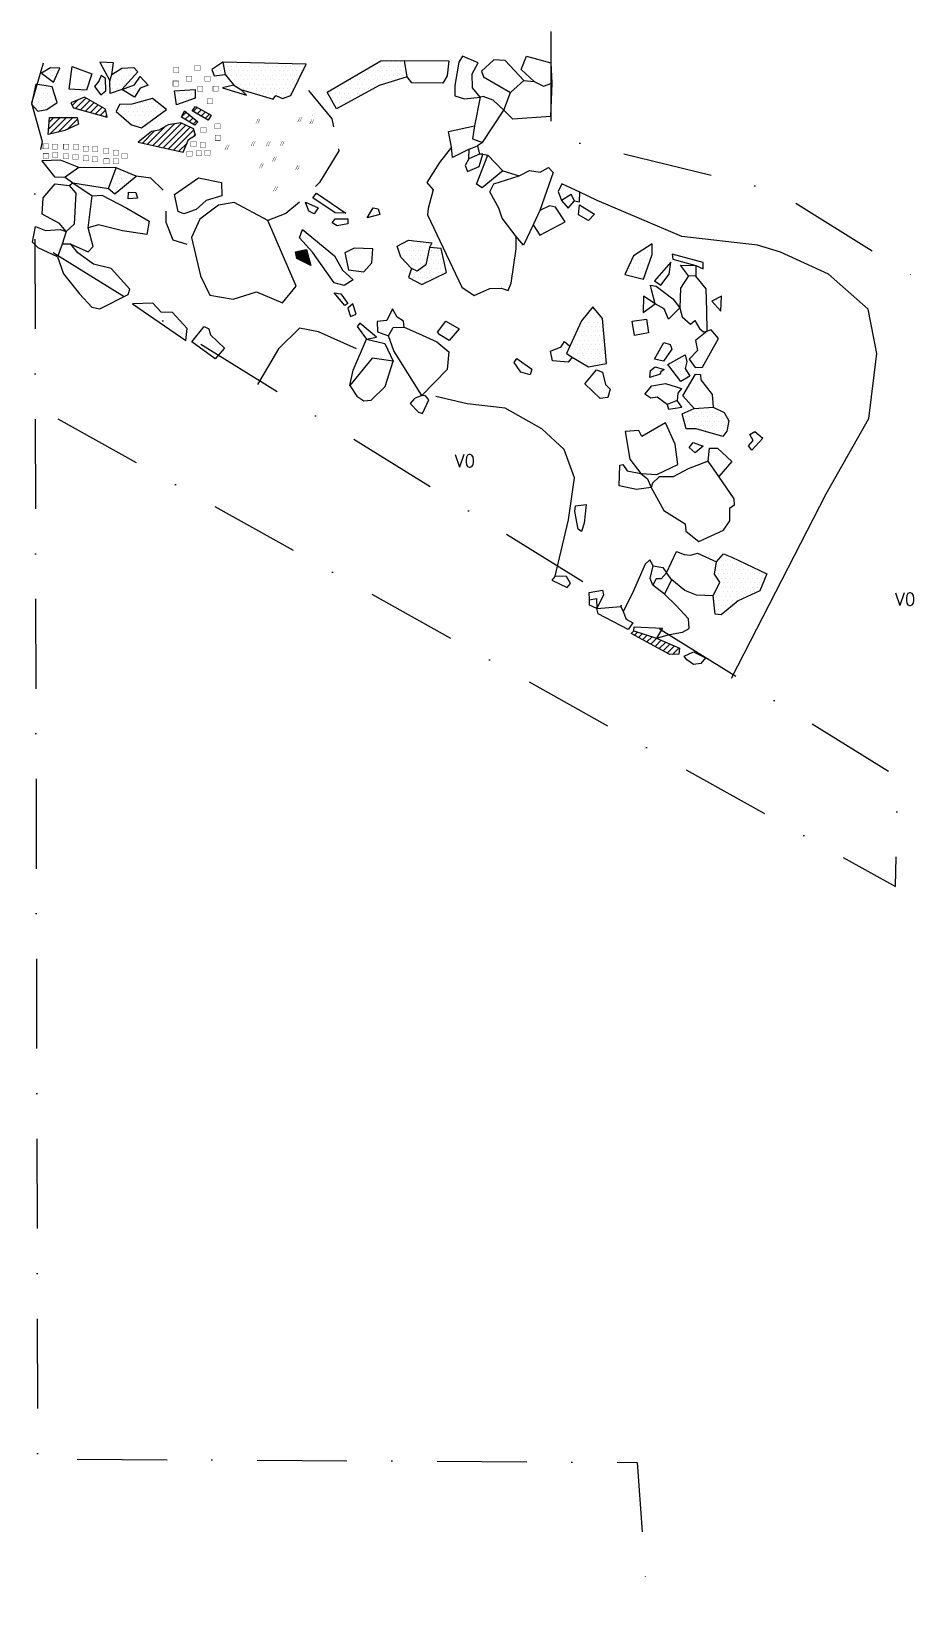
# Model space of a CAD drawing. Extents: x 392 to 640, y -2330 to -1892.
import ezdxf

# ---------------------------------------------------------------- set-up
doc = ezdxf.new("R2010")
doc.units = 0
doc.header["$LTSCALE"] = 25
doc.header["$MEASUREMENT"] = 0
doc.linetypes.add('GESTRICHELT', pattern=[0.75, 0.5, -0.25])
doc.linetypes.add('STRICHPUNKTX2', pattern=[2, 1, -0.5, 0, -0.5])
doc.layers.get('0').update_dxf_attribs({"linetype": 'CONTINUOUS'})
for name, color, linetype in [('BEFUND', 1, 'CONTINUOUS'), ('BEFUND_UNSICHER', 1, 'GESTRICHELT'), ('BEFUNDSCHRAFF', 1, 'CONTINUOUS'), ('FEUER', 1, 'CONTINUOUS'), ('GRABUNGSGRENZE', 3, 'STRICHPUNKTX2'), ('KNOCHEN', 2, 'CONTINUOUS'), ('KNOCHENSCHRAFF', 2, 'CONTINUOUS'), ('STEINE', 4, 'CONTINUOUS'), ('STEINESCHRAFF', 4, 'CONTINUOUS')]:
    doc.layers.add(name, color=color, linetype=linetype)
doc.styles.get("Standard").update_dxf_attribs({"font": 'txt.shx'})

msp = doc.modelspace()

# ---------------------------------------------------------------- texts
at = {"layer": 'BEFUNDSCHRAFF'}
for p in [(510.17, -2012.83), (632.78, -2051.35)]:
    msp.add_text('V0', height=3.5, dxfattribs=at).set_placement(p)

# ---------------------------------------------------------------- blocks, each defined once
blk = doc.blocks.new('HK')
at = {"layer": 'FEUER', "const_width": 0.1}
for points in [[(-0.66, -1.37), (0, 0)], [(0.52, -0.03), (-0.1, -1.37)]]:
    blk.add_lwpolyline(points, dxfattribs=at)
blk = doc.blocks.new('RL')
at = {"layer": 'FEUER', "const_width": 0.1}
blk.add_lwpolyline([(0, -1.4), (0, 0), (1.5, 0), (1.5, -1.4), (0, -1.4)], dxfattribs=at)
blk = doc.blocks.new('*X4')
at = {"color": 0}
for p, q in [((465.88, -1953.13), (466.2, -1952.81)), ((465.94, -1953.42), (466.65, -1952.71)), ((466.01, -1953.71), (467.1, -1952.62)), ((466.07, -1954.01), (467.55, -1952.52)), ((466.13, -1954.3), (468, -1952.42)), ((466.19, -1954.59), (468.45, -1952.33)), ((466.37, -1954.76), (468.9, -1952.23)), ((466.6, -1954.88), (468.98, -1952.5)), ((466.84, -1955), (469.06, -1952.78)), ((467.07, -1955.12), (469.14, -1953.06)), ((467.31, -1955.24), (469.21, -1953.33)), ((467.54, -1955.36), (469.29, -1953.61)), ((467.77, -1955.48), (469.37, -1953.89)), ((468.01, -1955.6), (469.45, -1954.16)), ((468.24, -1955.72), (469.52, -1954.44)), ((468.48, -1955.84), (469.6, -1954.72)), ((468.71, -1955.96), (469.68, -1954.99)), ((468.94, -1956.08), (469.75, -1955.27)), ((469.18, -1956.2), (469.83, -1955.55)), ((469.41, -1956.32), (469.91, -1955.82)), ((469.65, -1956.44), (469.98, -1956.1)), ((469.88, -1956.56), (470.06, -1956.38)), ((470.11, -1956.68), (470.14, -1956.65))]:
    blk.add_line(p, q, dxfattribs=at)
blk = doc.blocks.new('*X5')
at = {"color": 0}
for p, q in [((403.63, -1912.14), (405.16, -1910.61)), ((404.59, -1912.96), (407.47, -1910.07)), ((405.97, -1913.34), (408.61, -1910.7)), ((407.36, -1913.72), (409.74, -1911.33)), ((408.75, -1914.09), (410.88, -1911.96)), ((410.14, -1914.47), (412.02, -1912.6)), ((411.53, -1914.85), (413.01, -1913.37)), ((412.92, -1915.23), (413.31, -1914.84)), ((434.25, -1915.11), (435.38, -1913.99)), ((435.16, -1915.97), (436.35, -1914.78)), ((437.35, -1913.78), (438.48, -1912.65)), ((438.47, -1914.43), (439.61, -1913.29)), ((439.59, -1915.08), (440.74, -1913.92)), ((440.71, -1915.73), (441.87, -1914.56)), ((397.1, -1918.68), (400.34, -1915.44)), ((397.21, -1916.79), (398.58, -1915.43)), ((397.49, -1920.05), (402.09, -1915.45)), ((399.77, -1919.54), (403.85, -1915.46)), ((402.26, -1918.81), (405.11, -1915.97)), ((423.23, -1922.59), (426.62, -1919.21)), ((424.67, -1922.92), (429.77, -1917.83)), ((426.12, -1923.25), (432.14, -1917.23)), ((427.56, -1923.57), (434.07, -1917.06)), ((429, -1923.9), (435.28, -1917.62)), ((430.44, -1924.23), (436.49, -1918.18)), ((431.88, -1924.55), (437.53, -1918.91)), ((436.27, -1916.63), (437.32, -1915.57)), ((437.37, -1917.29), (438.3, -1916.37)), ((433.32, -1924.88), (435.63, -1922.57)), ((437.49, -1920.71), (437.93, -1920.27))]:
    blk.add_line(p, q, dxfattribs=at)
blk = doc.blocks.new('*X6')
at = {"color": 0}
for p, q in [((560.25, -2059.58), (561.11, -2058.72)), ((561.39, -2060.21), (562.45, -2059.15)), ((562.53, -2060.84), (563.78, -2059.58)), ((563.67, -2061.47), (565.12, -2060.01)), ((564.81, -2062.09), (566.45, -2060.45)), ((565.95, -2062.72), (567.69, -2060.98)), ((567.09, -2063.35), (568.92, -2061.51)), ((568.23, -2063.98), (570.16, -2062.04)), ((569.37, -2064.6), (571.4, -2062.57)), ((570.77, -2064.97), (572.64, -2063.1))]:
    blk.add_line(p, q, dxfattribs=at)
blk = doc.blocks.new('*X7')
at = {"color": 0}
for p, q in [((413.125, -1901.25), (413.125, -1901.25)), ((414.375, -1901.25), (414.375, -1901.25)), ((444.375, -1901.25), (444.375, -1901.25)), ((445.625, -1901.25), (445.625, -1901.25)), ((446.875, -1901.25), (446.875, -1901.25)), ((448.125, -1901.25), (448.125, -1901.25)), ((449.375, -1901.25), (449.375, -1901.25)), ((450.625, -1901.25), (450.625, -1901.25)), ((451.875, -1901.25), (451.875, -1901.25)), ((453.125, -1901.25), (453.125, -1901.25)), ((454.375, -1901.25), (454.375, -1901.25)), ((455.625, -1901.25), (455.625, -1901.25)), ((456.875, -1901.25), (456.875, -1901.25)), ((458.125, -1901.25), (458.125, -1901.25)), ((459.375, -1901.25), (459.375, -1901.25)), ((460.625, -1901.25), (460.625, -1901.25)), ((461.875, -1901.25), (461.875, -1901.25)), ((463.125, -1901.25), (463.125, -1901.25)), ((464.375, -1901.25), (464.375, -1901.25)), ((465.625, -1901.25), (465.625, -1901.25)), ((466.875, -1901.25), (466.875, -1901.25)), ((468.125, -1901.25), (468.125, -1901.25)), ((488.125, -1901.25), (488.125, -1901.25)), ((489.375, -1901.25), (489.375, -1901.25)), ((490, -1900), (490, -1900)), ((490.625, -1901.25), (490.625, -1901.25)), ((491.25, -1900), (491.25, -1900)), ((491.875, -1901.25), (491.875, -1901.25)), ((492.5, -1900), (492.5, -1900)), ((493.125, -1901.25), (493.125, -1901.25)), ((493.75, -1900), (493.75, -1900)), ((494.375, -1901.25), (494.375, -1901.25)), ((495, -1900), (495, -1900)), ((495.625, -1901.25), (495.625, -1901.25)), ((396.25, -1902.5), (396.25, -1902.5)), ((396.875, -1903.75), (396.875, -1903.75)), ((397.5, -1902.5), (397.5, -1902.5)), ((398.125, -1903.75), (398.125, -1903.75)), ((398.75, -1902.5), (398.75, -1902.5)), ((398.75, -1905), (398.75, -1905)), ((410.625, -1906.25), (410.625, -1906.25)), ((411.25, -1905), (411.25, -1905)), ((411.875, -1906.25), (411.875, -1906.25)), ((412.5, -1905), (412.5, -1905)), ((413.75, -1902.5), (413.75, -1902.5)), ((414.375, -1903.75), (414.375, -1903.75)), ((414.375, -1906.25), (414.375, -1906.25)), ((415, -1905), (415, -1905)), ((415.625, -1903.75), (415.625, -1903.75)), ((415.625, -1906.25), (415.625, -1906.25)), ((416.25, -1905), (416.25, -1905)), ((416.875, -1903.75), (416.875, -1903.75)), ((416.875, -1906.25), (416.875, -1906.25)), ((417.5, -1902.5), (417.5, -1902.5)), ((417.5, -1905), (417.5, -1905)), ((418.125, -1903.75), (418.125, -1903.75)), ((418.125, -1906.25), (418.125, -1906.25)), ((418.75, -1902.5), (418.75, -1902.5)), ((418.75, -1905), (418.75, -1905)), ((419.375, -1903.75), (419.375, -1903.75)), ((420, -1902.5), (420, -1902.5)), ((420.625, -1903.75), (420.625, -1903.75)), ((421.25, -1902.5), (421.25, -1902.5)), ((421.875, -1906.25), (421.875, -1906.25)), ((422.5, -1905), (422.5, -1905)), ((423.125, -1906.25), (423.125, -1906.25)), ((424.375, -1906.25), (424.375, -1906.25)), ((443.75, -1902.5), (443.75, -1902.5)), ((445, -1902.5), (445, -1902.5)), ((446.25, -1902.5), (446.25, -1902.5)), ((446.875, -1903.75), (446.875, -1903.75)), ((447.5, -1902.5), (447.5, -1902.5)), ((448.125, -1903.75), (448.125, -1903.75)), ((448.75, -1902.5), (448.75, -1902.5)), ((448.75, -1905), (448.75, -1905)), ((449.375, -1903.75), (449.375, -1903.75)), ((449.375, -1906.25), (449.375, -1906.25)), ((450, -1902.5), (450, -1902.5)), ((450, -1905), (450, -1905)), ((450.625, -1903.75), (450.625, -1903.75)), ((450.625, -1906.25), (450.625, -1906.25)), ((451.25, -1902.5), (451.25, -1902.5)), ((451.25, -1905), (451.25, -1905)), ((451.875, -1903.75), (451.875, -1903.75)), ((451.875, -1906.25), (451.875, -1906.25)), ((452.5, -1902.5), (452.5, -1902.5)), ((452.5, -1905), (452.5, -1905)), ((453.125, -1903.75), (453.125, -1903.75)), ((453.125, -1906.25), (453.125, -1906.25)), ((453.75, -1902.5), (453.75, -1902.5)), ((453.75, -1905), (453.75, -1905)), ((454.375, -1903.75), (454.375, -1903.75)), ((454.375, -1906.25), (454.375, -1906.25)), ((455, -1902.5), (455, -1902.5)), ((455, -1905), (455, -1905)), ((455.625, -1903.75), (455.625, -1903.75)), ((455.625, -1906.25), (455.625, -1906.25)), ((456.25, -1902.5), (456.25, -1902.5)), ((456.25, -1905), (456.25, -1905)), ((456.875, -1903.75), (456.875, -1903.75)), ((456.875, -1906.25), (456.875, -1906.25)), ((457.5, -1902.5), (457.5, -1902.5)), ((457.5, -1905), (457.5, -1905)), ((458.125, -1903.75), (458.125, -1903.75)), ((458.125, -1906.25), (458.125, -1906.25)), ((458.75, -1902.5), (458.75, -1902.5)), ((458.75, -1905), (458.75, -1905)), ((459.375, -1903.75), (459.375, -1903.75)), ((459.375, -1906.25), (459.375, -1906.25)), ((460, -1902.5), (460, -1902.5)), ((460, -1905), (460, -1905)), ((460.625, -1903.75), (460.625, -1903.75)), ((460.625, -1906.25), (460.625, -1906.25)), ((461.25, -1902.5), (461.25, -1902.5)), ((461.25, -1905), (461.25, -1905)), ((461.875, -1903.75), (461.875, -1903.75)), ((461.875, -1906.25), (461.875, -1906.25)), ((462.5, -1902.5), (462.5, -1902.5)), ((462.5, -1905), (462.5, -1905)), ((463.125, -1903.75), (463.125, -1903.75)), ((463.125, -1906.25), (463.125, -1906.25)), ((463.75, -1902.5), (463.75, -1902.5)), ((463.75, -1905), (463.75, -1905)), ((464.375, -1903.75), (464.375, -1903.75)), ((464.375, -1906.25), (464.375, -1906.25)), ((465, -1902.5), (465, -1902.5)), ((465, -1905), (465, -1905)), ((465.625, -1903.75), (465.625, -1903.75)), ((465.625, -1906.25), (465.625, -1906.25)), ((466.25, -1902.5), (466.25, -1902.5)), ((466.25, -1905), (466.25, -1905)), ((466.875, -1903.75), (466.875, -1903.75)), ((467.5, -1902.5), (467.5, -1902.5)), ((479.375, -1906.25), (479.375, -1906.25)), ((480.625, -1906.25), (480.625, -1906.25)), ((481.25, -1905), (481.25, -1905)), ((481.875, -1906.25), (481.875, -1906.25)), ((482.5, -1905), (482.5, -1905)), ((483.125, -1903.75), (483.125, -1903.75)), ((483.125, -1906.25), (483.125, -1906.25)), ((483.75, -1905), (483.75, -1905)), ((484.375, -1903.75), (484.375, -1903.75)), ((484.375, -1906.25), (484.375, -1906.25)), ((485, -1902.5), (485, -1902.5)), ((485, -1905), (485, -1905)), ((485.625, -1903.75), (485.625, -1903.75)), ((485.625, -1906.25), (485.625, -1906.25)), ((486.25, -1902.5), (486.25, -1902.5)), ((486.25, -1905), (486.25, -1905)), ((486.875, -1903.75), (486.875, -1903.75)), ((486.875, -1906.25), (486.875, -1906.25)), ((487.5, -1902.5), (487.5, -1902.5)), ((487.5, -1905), (487.5, -1905)), ((488.125, -1903.75), (488.125, -1903.75)), ((488.125, -1906.25), (488.125, -1906.25)), ((488.75, -1902.5), (488.75, -1902.5)), ((488.75, -1905), (488.75, -1905)), ((489.375, -1903.75), (489.375, -1903.75)), ((489.375, -1906.25), (489.375, -1906.25)), ((490, -1902.5), (490, -1902.5)), ((490, -1905), (490, -1905)), ((490.625, -1903.75), (490.625, -1903.75)), ((491.25, -1902.5), (491.25, -1902.5)), ((491.25, -1905), (491.25, -1905)), ((491.875, -1903.75), (491.875, -1903.75)), ((492.5, -1902.5), (492.5, -1902.5)), ((492.5, -1905), (492.5, -1905)), ((493.125, -1903.75), (493.125, -1903.75)), ((493.75, -1902.5), (493.75, -1902.5)), ((493.75, -1905), (493.75, -1905)), ((494.375, -1903.75), (494.375, -1903.75)), ((495, -1902.5), (495, -1902.5)), ((495.625, -1903.75), (495.625, -1903.75)), ((496.25, -1902.5), (496.25, -1902.5)), ((393.125, -1908.75), (393.125, -1908.75)), ((393.75, -1907.5), (393.75, -1907.5)), ((393.75, -1910), (393.75, -1910)), ((394.375, -1908.75), (394.375, -1908.75)), ((395, -1907.5), (395, -1907.5)), ((395, -1910), (395, -1910)), ((395.625, -1908.75), (395.625, -1908.75)), ((396.25, -1907.5), (396.25, -1907.5)), ((396.25, -1910), (396.25, -1910)), ((396.875, -1908.75), (396.875, -1908.75)), ((397.5, -1907.5), (397.5, -1907.5)), ((397.5, -1910), (397.5, -1910)), ((398.125, -1908.75), (398.125, -1908.75)), ((398.75, -1910), (398.75, -1910)), ((411.25, -1907.5), (411.25, -1907.5)), ((411.875, -1908.75), (411.875, -1908.75)), ((412.5, -1907.5), (412.5, -1907.5)), ((414.375, -1908.75), (414.375, -1908.75)), ((415, -1907.5), (415, -1907.5)), ((416.25, -1907.5), (416.25, -1907.5)), ((417.5, -1907.5), (417.5, -1907.5)), ((418.75, -1907.5), (418.75, -1907.5)), ((419.375, -1908.75), (419.375, -1908.75)), ((420, -1907.5), (420, -1907.5)), ((420.625, -1908.75), (420.625, -1908.75)), ((421.25, -1907.5), (421.25, -1907.5)), ((432.5, -1910), (432.5, -1910)), ((433.125, -1908.75), (433.125, -1908.75)), ((433.75, -1910), (433.75, -1910)), ((434.375, -1908.75), (434.375, -1908.75)), ((435, -1910), (435, -1910)), ((435.625, -1908.75), (435.625, -1908.75)), ((436.25, -1910), (436.25, -1910)), ((436.875, -1908.75), (436.875, -1908.75)), ((437.5, -1910), (437.5, -1910)), ((447.5, -1907.5), (447.5, -1907.5)), ((448.75, -1907.5), (448.75, -1907.5)), ((450, -1907.5), (450, -1907.5)), ((451.25, -1907.5), (451.25, -1907.5)), ((452.5, -1907.5), (452.5, -1907.5)), ((453.75, -1907.5), (453.75, -1907.5)), ((454.375, -1908.75), (454.375, -1908.75)), ((455, -1907.5), (455, -1907.5)), ((455.625, -1908.75), (455.625, -1908.75)), ((456.25, -1907.5), (456.25, -1907.5)), ((456.875, -1908.75), (456.875, -1908.75)), ((457.5, -1907.5), (457.5, -1907.5)), ((458.125, -1908.75), (458.125, -1908.75)), ((458.75, -1907.5), (458.75, -1907.5)), ((458.75, -1910), (458.75, -1910)), ((459.375, -1908.75), (459.375, -1908.75)), ((460, -1907.5), (460, -1907.5)), ((460.625, -1908.75), (460.625, -1908.75)), ((461.25, -1907.5), (461.25, -1907.5)), ((461.875, -1908.75), (461.875, -1908.75)), ((462.5, -1907.5), (462.5, -1907.5)), ((462.5, -1910), (462.5, -1910)), ((463.125, -1908.75), (463.125, -1908.75)), ((463.75, -1907.5), (463.75, -1907.5)), ((464.375, -1908.75), (464.375, -1908.75)), ((465, -1907.5), (465, -1907.5)), ((475.625, -1908.75), (475.625, -1908.75)), ((476.25, -1907.5), (476.25, -1907.5)), ((476.25, -1910), (476.25, -1910)), ((476.875, -1908.75), (476.875, -1908.75)), ((477.5, -1907.5), (477.5, -1907.5)), ((477.5, -1910), (477.5, -1910)), ((478.125, -1908.75), (478.125, -1908.75)), ((478.75, -1907.5), (478.75, -1907.5)), ((478.75, -1910), (478.75, -1910)), ((479.375, -1908.75), (479.375, -1908.75)), ((480, -1907.5), (480, -1907.5)), ((480, -1910), (480, -1910)), ((480.625, -1908.75), (480.625, -1908.75)), ((481.25, -1907.5), (481.25, -1907.5)), ((481.25, -1910), (481.25, -1910)), ((481.875, -1908.75), (481.875, -1908.75)), ((482.5, -1907.5), (482.5, -1907.5)), ((482.5, -1910), (482.5, -1910)), ((483.125, -1908.75), (483.125, -1908.75)), ((483.75, -1907.5), (483.75, -1907.5)), ((484.375, -1908.75), (484.375, -1908.75)), ((485, -1907.5), (485, -1907.5)), ((486.25, -1907.5), (486.25, -1907.5)), ((393.125, -1911.25), (393.125, -1911.25)), ((393.75, -1912.5), (393.75, -1912.5)), ((394.375, -1911.25), (394.375, -1911.25)), ((395, -1912.5), (395, -1912.5)), ((395.625, -1911.25), (395.625, -1911.25)), ((396.25, -1912.5), (396.25, -1912.5)), ((396.875, -1911.25), (396.875, -1911.25)), ((397.5, -1912.5), (397.5, -1912.5)), ((398.125, -1911.25), (398.125, -1911.25)), ((399.375, -1911.25), (399.375, -1911.25)), ((404.375, -1911.25), (404.375, -1911.25)), ((405, -1912.5), (405, -1912.5)), ((405.625, -1911.25), (405.625, -1911.25)), ((406.25, -1912.5), (406.25, -1912.5)), ((406.875, -1911.25), (406.875, -1911.25)), ((407.5, -1912.5), (407.5, -1912.5)), ((408.125, -1911.25), (408.125, -1911.25)), ((408.125, -1913.75), (408.125, -1913.75)), ((408.75, -1912.5), (408.75, -1912.5)), ((409.375, -1911.25), (409.375, -1911.25)), ((409.375, -1913.75), (409.375, -1913.75)), ((410, -1912.5), (410, -1912.5)), ((410.625, -1913.75), (410.625, -1913.75)), ((411.25, -1912.5), (411.25, -1912.5)), ((411.875, -1913.75), (411.875, -1913.75)), ((412.5, -1915), (412.5, -1915)), ((416.875, -1913.75), (416.875, -1913.75)), ((417.5, -1912.5), (417.5, -1912.5)), ((417.5, -1915), (417.5, -1915)), ((418.125, -1913.75), (418.125, -1913.75)), ((418.75, -1912.5), (418.75, -1912.5)), ((418.75, -1915), (418.75, -1915)), ((419.375, -1913.75), (419.375, -1913.75)), ((420, -1912.5), (420, -1912.5)), ((420, -1915), (420, -1915)), ((420.625, -1913.75), (420.625, -1913.75)), ((421.25, -1912.5), (421.25, -1912.5)), ((421.25, -1915), (421.25, -1915)), ((421.875, -1913.75), (421.875, -1913.75)), ((422.5, -1912.5), (422.5, -1912.5)), ((422.5, -1915), (422.5, -1915)), ((423.125, -1911.25), (423.125, -1911.25)), ((423.125, -1913.75), (423.125, -1913.75)), ((423.75, -1912.5), (423.75, -1912.5)), ((423.75, -1915), (423.75, -1915)), ((424.375, -1911.25), (424.375, -1911.25)), ((424.375, -1913.75), (424.375, -1913.75)), ((425, -1912.5), (425, -1912.5)), ((425, -1915), (425, -1915)), ((425.625, -1911.25), (425.625, -1911.25)), ((425.625, -1913.75), (425.625, -1913.75)), ((426.25, -1912.5), (426.25, -1912.5)), ((426.25, -1915), (426.25, -1915)), ((426.875, -1911.25), (426.875, -1911.25)), ((426.875, -1913.75), (426.875, -1913.75)), ((427.5, -1912.5), (427.5, -1912.5)), ((427.5, -1915), (427.5, -1915)), ((428.125, -1913.75), (428.125, -1913.75)), ((428.75, -1912.5), (428.75, -1912.5)), ((433.125, -1911.25), (433.125, -1911.25)), ((434.375, -1911.25), (434.375, -1911.25)), ((435, -1915), (435, -1915)), ((436.25, -1915), (436.25, -1915)), ((438.125, -1913.75), (438.125, -1913.75)), ((439.375, -1913.75), (439.375, -1913.75)), ((440, -1915), (440, -1915)), ((441.25, -1915), (441.25, -1915)), ((476.875, -1911.25), (476.875, -1911.25)), ((477.5, -1912.5), (477.5, -1912.5)), ((478.125, -1911.25), (478.125, -1911.25)), ((479.375, -1911.25), (479.375, -1911.25)), ((397.5, -1917.5), (397.5, -1917.5)), ((398.125, -1916.25), (398.125, -1916.25)), ((398.125, -1918.75), (398.125, -1918.75)), ((398.75, -1917.5), (398.75, -1917.5)), ((399.375, -1916.25), (399.375, -1916.25)), ((399.375, -1918.75), (399.375, -1918.75)), ((400, -1917.5), (400, -1917.5)), ((400.625, -1916.25), (400.625, -1916.25)), ((400.625, -1918.75), (400.625, -1918.75)), ((401.25, -1917.5), (401.25, -1917.5)), ((401.875, -1916.25), (401.875, -1916.25)), ((401.875, -1918.75), (401.875, -1918.75)), ((402.5, -1917.5), (402.5, -1917.5)), ((403.125, -1916.25), (403.125, -1916.25)), ((403.75, -1917.5), (403.75, -1917.5)), ((404.375, -1916.25), (404.375, -1916.25)), ((419.375, -1916.25), (419.375, -1916.25)), ((420.625, -1916.25), (420.625, -1916.25)), ((421.25, -1917.5), (421.25, -1917.5)), ((421.875, -1916.25), (421.875, -1916.25)), ((422.5, -1917.5), (422.5, -1917.5)), ((423.125, -1916.25), (423.125, -1916.25)), ((423.75, -1917.5), (423.75, -1917.5)), ((424.375, -1916.25), (424.375, -1916.25)), ((425.625, -1916.25), (425.625, -1916.25)), ((429.375, -1918.75), (429.375, -1918.75)), ((430.625, -1918.75), (430.625, -1918.75)), ((431.25, -1917.5), (431.25, -1917.5)), ((431.875, -1918.75), (431.875, -1918.75)), ((432.5, -1917.5), (432.5, -1917.5)), ((433.125, -1918.75), (433.125, -1918.75)), ((433.75, -1917.5), (433.75, -1917.5)), ((434.375, -1918.75), (434.375, -1918.75)), ((435, -1917.5), (435, -1917.5)), ((435.625, -1918.75), (435.625, -1918.75)), ((436.875, -1916.25), (436.875, -1916.25)), ((436.875, -1918.75), (436.875, -1918.75)), ((438.125, -1916.25), (438.125, -1916.25)), ((397.5, -1920), (397.5, -1920)), ((423.75, -1922.5), (423.75, -1922.5)), ((424.375, -1921.25), (424.375, -1921.25)), ((425, -1920), (425, -1920)), ((425, -1922.5), (425, -1922.5)), ((425.625, -1921.25), (425.625, -1921.25)), ((426.25, -1920), (426.25, -1920)), ((426.25, -1922.5), (426.25, -1922.5)), ((426.875, -1921.25), (426.875, -1921.25)), ((427.5, -1920), (427.5, -1920)), ((427.5, -1922.5), (427.5, -1922.5)), ((428.125, -1921.25), (428.125, -1921.25)), ((428.75, -1920), (428.75, -1920)), ((428.75, -1922.5), (428.75, -1922.5)), ((429.375, -1921.25), (429.375, -1921.25)), ((429.375, -1923.75), (429.375, -1923.75)), ((430, -1920), (430, -1920)), ((430, -1922.5), (430, -1922.5)), ((430.625, -1921.25), (430.625, -1921.25)), ((430.625, -1923.75), (430.625, -1923.75)), ((431.25, -1920), (431.25, -1920)), ((431.25, -1922.5), (431.25, -1922.5)), ((431.875, -1921.25), (431.875, -1921.25)), ((431.875, -1923.75), (431.875, -1923.75)), ((432.5, -1920), (432.5, -1920)), ((432.5, -1922.5), (432.5, -1922.5)), ((433.125, -1921.25), (433.125, -1921.25)), ((433.125, -1923.75), (433.125, -1923.75)), ((433.75, -1920), (433.75, -1920)), ((433.75, -1922.5), (433.75, -1922.5)), ((434.375, -1921.25), (434.375, -1921.25)), ((434.375, -1923.75), (434.375, -1923.75)), ((435, -1920), (435, -1920)), ((435, -1922.5), (435, -1922.5)), ((435.625, -1921.25), (435.625, -1921.25)), ((436.25, -1920), (436.25, -1920)), ((437.5, -1920), (437.5, -1920)), ((415, -1932.5), (415, -1932.5)), ((415.625, -1931.25), (415.625, -1931.25)), ((416.25, -1930), (416.25, -1930)), ((416.25, -1932.5), (416.25, -1932.5)), ((416.875, -1931.25), (416.875, -1931.25)), ((417.5, -1932.5), (417.5, -1932.5)), ((418.125, -1931.25), (418.125, -1931.25)), ((418.75, -1932.5), (418.75, -1932.5)), ((419.375, -1931.25), (419.375, -1931.25)), ((420, -1932.5), (420, -1932.5)), ((414.375, -1933.75), (414.375, -1933.75)), ((415, -1935), (415, -1935)), ((415.625, -1933.75), (415.625, -1933.75)), ((415.625, -1936.25), (415.625, -1936.25)), ((416.25, -1935), (416.25, -1935)), ((416.875, -1933.75), (416.875, -1933.75)), ((417.5, -1935), (417.5, -1935)), ((418.125, -1933.75), (418.125, -1933.75)), ((497.5, -1950), (497.5, -1950)), ((498.75, -1950), (498.75, -1950)), ((500, -1950), (500, -1950)), ((494.375, -1951.25), (494.375, -1951.25)), ((495, -1952.5), (495, -1952.5)), ((495.625, -1951.25), (495.625, -1951.25)), ((495.625, -1953.75), (495.625, -1953.75)), ((496.25, -1952.5), (496.25, -1952.5)), ((496.875, -1951.25), (496.875, -1951.25)), ((496.875, -1953.75), (496.875, -1953.75)), ((497.5, -1952.5), (497.5, -1952.5)), ((498.125, -1951.25), (498.125, -1951.25)), ((498.125, -1953.75), (498.125, -1953.75)), ((498.75, -1952.5), (498.75, -1952.5)), ((499.375, -1951.25), (499.375, -1951.25)), ((499.375, -1953.75), (499.375, -1953.75)), ((500, -1952.5), (500, -1952.5)), ((500.625, -1951.25), (500.625, -1951.25)), ((500.625, -1953.75), (500.625, -1953.75)), ((501.25, -1952.5), (501.25, -1952.5)), ((501.875, -1951.25), (501.875, -1951.25)), ((501.875, -1953.75), (501.875, -1953.75)), ((502.5, -1952.5), (502.5, -1952.5)), ((503.125, -1951.25), (503.125, -1951.25)), ((503.125, -1953.75), (503.125, -1953.75)), ((503.75, -1952.5), (503.75, -1952.5)), ((504.375, -1953.75), (504.375, -1953.75)), ((505, -1952.5), (505, -1952.5)), ((505.625, -1953.75), (505.625, -1953.75)), ((506.25, -1952.5), (506.25, -1952.5)), ((496.25, -1955), (496.25, -1955)), ((497.5, -1955), (497.5, -1955)), ((498.125, -1956.25), (498.125, -1956.25)), ((498.125, -1958.75), (498.125, -1958.75)), ((498.75, -1955), (498.75, -1955)), ((498.75, -1957.5), (498.75, -1957.5)), ((499.375, -1956.25), (499.375, -1956.25)), ((499.375, -1958.75), (499.375, -1958.75)), ((500, -1955), (500, -1955)), ((500, -1957.5), (500, -1957.5)), ((500.625, -1956.25), (500.625, -1956.25)), ((500.625, -1958.75), (500.625, -1958.75)), ((501.25, -1955), (501.25, -1955)), ((501.25, -1957.5), (501.25, -1957.5)), ((501.875, -1956.25), (501.875, -1956.25)), ((501.875, -1958.75), (501.875, -1958.75)), ((502.5, -1955), (502.5, -1955)), ((502.5, -1957.5), (502.5, -1957.5)), ((503.125, -1956.25), (503.125, -1956.25)), ((503.125, -1958.75), (503.125, -1958.75)), ((503.75, -1955), (503.75, -1955)), ((503.75, -1957.5), (503.75, -1957.5)), ((504.375, -1956.25), (504.375, -1956.25)), ((504.375, -1958.75), (504.375, -1958.75)), ((505, -1955), (505, -1955)), ((505, -1957.5), (505, -1957.5)), ((505.625, -1956.25), (505.625, -1956.25)), ((505.625, -1958.75), (505.625, -1958.75)), ((506.25, -1955), (506.25, -1955)), ((506.25, -1957.5), (506.25, -1957.5)), ((506.875, -1956.25), (506.875, -1956.25)), ((506.875, -1958.75), (506.875, -1958.75)), ((507.5, -1957.5), (507.5, -1957.5)), ((497.5, -1960), (497.5, -1960)), ((498.75, -1960), (498.75, -1960)), ((500, -1960), (500, -1960)), ((500.625, -1961.25), (500.625, -1961.25)), ((501.25, -1960), (501.25, -1960)), ((501.875, -1961.25), (501.875, -1961.25)), ((502.5, -1960), (502.5, -1960)), ((503.75, -1960), (503.75, -1960)), ((546.875, -1971.25), (546.875, -1971.25)), ((547.5, -1970), (547.5, -1970)), ((548.125, -1971.25), (548.125, -1971.25)), ((548.75, -1970), (548.75, -1970)), ((549.375, -1971.25), (549.375, -1971.25)), ((550, -1970), (550, -1970)), ((550.625, -1971.25), (550.625, -1971.25)), ((544.375, -1976.25), (544.375, -1976.25)), ((545, -1975), (545, -1975)), ((545.625, -1973.75), (545.625, -1973.75)), ((545.625, -1976.25), (545.625, -1976.25)), ((546.25, -1972.5), (546.25, -1972.5)), ((546.25, -1975), (546.25, -1975)), ((546.875, -1973.75), (546.875, -1973.75)), ((546.875, -1976.25), (546.875, -1976.25)), ((547.5, -1972.5), (547.5, -1972.5)), ((547.5, -1975), (547.5, -1975)), ((548.125, -1973.75), (548.125, -1973.75)), ((548.125, -1976.25), (548.125, -1976.25)), ((548.75, -1972.5), (548.75, -1972.5)), ((548.75, -1975), (548.75, -1975)), ((549.375, -1973.75), (549.375, -1973.75)), ((549.375, -1976.25), (549.375, -1976.25)), ((550, -1972.5), (550, -1972.5)), ((550, -1975), (550, -1975)), ((550.625, -1973.75), (550.625, -1973.75)), ((550.625, -1976.25), (550.625, -1976.25)), ((551.25, -1972.5), (551.25, -1972.5)), ((551.25, -1975), (551.25, -1975)), ((542.5, -1980), (542.5, -1980)), ((543.125, -1978.75), (543.125, -1978.75)), ((543.75, -1977.5), (543.75, -1977.5)), ((543.75, -1980), (543.75, -1980)), ((544.375, -1978.75), (544.375, -1978.75)), ((545, -1977.5), (545, -1977.5)), ((545, -1980), (545, -1980)), ((545.625, -1978.75), (545.625, -1978.75)), ((546.25, -1977.5), (546.25, -1977.5)), ((546.25, -1980), (546.25, -1980)), ((546.875, -1978.75), (546.875, -1978.75)), ((547.5, -1977.5), (547.5, -1977.5)), ((547.5, -1980), (547.5, -1980)), ((548.125, -1978.75), (548.125, -1978.75)), ((548.75, -1977.5), (548.75, -1977.5)), ((548.75, -1980), (548.75, -1980)), ((549.375, -1978.75), (549.375, -1978.75)), ((550, -1977.5), (550, -1977.5)), ((550, -1980), (550, -1980)), ((550.625, -1978.75), (550.625, -1978.75)), ((551.25, -1977.5), (551.25, -1977.5)), ((551.25, -1980), (551.25, -1980)), ((551.875, -1978.75), (551.875, -1978.75)), ((541.875, -1981.25), (541.875, -1981.25)), ((543.125, -1981.25), (543.125, -1981.25)), ((543.75, -1982.5), (543.75, -1982.5)), ((544.375, -1981.25), (544.375, -1981.25)), ((545, -1982.5), (545, -1982.5)), ((545.625, -1981.25), (545.625, -1981.25)), ((545.625, -1983.75), (545.625, -1983.75)), ((546.25, -1982.5), (546.25, -1982.5)), ((546.875, -1981.25), (546.875, -1981.25)), ((546.875, -1983.75), (546.875, -1983.75)), ((547.5, -1982.5), (547.5, -1982.5)), ((548.125, -1981.25), (548.125, -1981.25)), ((548.125, -1983.75), (548.125, -1983.75)), ((548.75, -1982.5), (548.75, -1982.5)), ((549.375, -1981.25), (549.375, -1981.25)), ((549.375, -1983.75), (549.375, -1983.75)), ((550, -1982.5), (550, -1982.5)), ((550.625, -1981.25), (550.625, -1981.25)), ((550.625, -1983.75), (550.625, -1983.75)), ((551.25, -1982.5), (551.25, -1982.5)), ((551.875, -1981.25), (551.875, -1981.25)), ((551.875, -1983.75), (551.875, -1983.75))]:
    blk.add_line(p, q, dxfattribs=at)
blk = doc.blocks.new('*X8')
at = {"color": 0}
for p, q in [((560.625, -1953.75), (560.625, -1953.75)), ((561.875, -1953.75), (561.875, -1953.75)), ((562.5, -1952.5), (562.5, -1952.5)), ((563.125, -1953.75), (563.125, -1953.75)), ((563.75, -1952.5), (563.75, -1952.5)), ((564.375, -1951.25), (564.375, -1951.25)), ((564.375, -1953.75), (564.375, -1953.75)), ((565, -1952.5), (565, -1952.5)), ((558.125, -1958.75), (558.125, -1958.75)), ((558.75, -1957.5), (558.75, -1957.5)), ((559.375, -1956.25), (559.375, -1956.25)), ((559.375, -1958.75), (559.375, -1958.75)), ((560, -1955), (560, -1955)), ((560, -1957.5), (560, -1957.5)), ((560.625, -1956.25), (560.625, -1956.25)), ((560.625, -1958.75), (560.625, -1958.75)), ((561.25, -1955), (561.25, -1955)), ((561.25, -1957.5), (561.25, -1957.5)), ((561.875, -1956.25), (561.875, -1956.25)), ((561.875, -1958.75), (561.875, -1958.75)), ((562.5, -1955), (562.5, -1955)), ((562.5, -1957.5), (562.5, -1957.5)), ((563.125, -1956.25), (563.125, -1956.25)), ((563.125, -1958.75), (563.125, -1958.75)), ((563.75, -1955), (563.75, -1955)), ((563.75, -1957.5), (563.75, -1957.5)), ((561.25, -1960), (561.25, -1960)), ((562.5, -1960), (562.5, -1960)), ((583.125, -1966.25), (583.125, -1966.25)), ((583.75, -1967.5), (583.75, -1967.5)), ((584.375, -1966.25), (584.375, -1966.25)), ((570.625, -1983.75), (570.625, -1983.75)), ((571.25, -1985), (571.25, -1985)), ((571.875, -1983.75), (571.875, -1983.75)), ((572.5, -1985), (572.5, -1985)), ((573.125, -1983.75), (573.125, -1983.75)), ((573.75, -1982.5), (573.75, -1982.5)), ((573.75, -1985), (573.75, -1985)), ((574.375, -1983.75), (574.375, -1983.75)), ((571.875, -1986.25), (571.875, -1986.25)), ((572.5, -1987.5), (572.5, -1987.5)), ((573.125, -1986.25), (573.125, -1986.25)), ((573.125, -1988.75), (573.125, -1988.75)), ((573.75, -1987.5), (573.75, -1987.5)), ((574.375, -1986.25), (574.375, -1986.25)), ((575, -1987.5), (575, -1987.5)), ((575, -1997.5), (575, -1997.5)), ((576.25, -1997.5), (576.25, -1997.5)), ((577.5, -1997.5), (577.5, -1997.5)), ((578.75, -1997.5), (578.75, -1997.5)), ((580, -1997.5), (580, -1997.5)), ((580.625, -1996.25), (580.625, -1996.25)), ((581.25, -1997.5), (581.25, -1997.5)), ((581.875, -1996.25), (581.875, -1996.25)), ((582.5, -1997.5), (582.5, -1997.5)), ((583.75, -1997.5), (583.75, -1997.5)), ((574.375, -1998.75), (574.375, -1998.75)), ((574.375, -2001.25), (574.375, -2001.25)), ((575, -2000), (575, -2000)), ((575.625, -1998.75), (575.625, -1998.75)), ((575.625, -2001.25), (575.625, -2001.25)), ((576.25, -2000), (576.25, -2000)), ((576.875, -1998.75), (576.875, -1998.75)), ((576.875, -2001.25), (576.875, -2001.25)), ((577.5, -2000), (577.5, -2000)), ((578.125, -1998.75), (578.125, -1998.75)), ((578.125, -2001.25), (578.125, -2001.25)), ((578.75, -2000), (578.75, -2000)), ((578.75, -2002.5), (578.75, -2002.5)), ((579.375, -1998.75), (579.375, -1998.75)), ((579.375, -2001.25), (579.375, -2001.25)), ((580, -2000), (580, -2000)), ((580, -2002.5), (580, -2002.5)), ((580.625, -1998.75), (580.625, -1998.75)), ((580.625, -2001.25), (580.625, -2001.25)), ((581.25, -2000), (581.25, -2000)), ((581.25, -2002.5), (581.25, -2002.5)), ((581.875, -1998.75), (581.875, -1998.75)), ((581.875, -2001.25), (581.875, -2001.25)), ((582.5, -2000), (582.5, -2000)), ((582.5, -2002.5), (582.5, -2002.5)), ((583.125, -1998.75), (583.125, -1998.75)), ((583.125, -2001.25), (583.125, -2001.25)), ((583.75, -2000), (583.75, -2000)), ((583.75, -2002.5), (583.75, -2002.5)), ((584.375, -1998.75), (584.375, -1998.75)), ((584.375, -2001.25), (584.375, -2001.25)), ((585, -2000), (585, -2000)), ((585, -2002.5), (585, -2002.5)), ((585.625, -1998.75), (585.625, -1998.75)), ((585.625, -2001.25), (585.625, -2001.25)), ((586.25, -2000), (586.25, -2000)), ((583.125, -2003.75), (583.125, -2003.75)), ((584.375, -2003.75), (584.375, -2003.75)), ((585, -2037.5), (585, -2037.5)), ((586.25, -2037.5), (586.25, -2037.5)), ((583.125, -2041.25), (583.125, -2041.25)), ((583.75, -2040), (583.75, -2040)), ((584.375, -2038.75), (584.375, -2038.75)), ((584.375, -2041.25), (584.375, -2041.25)), ((585, -2040), (585, -2040)), ((585.625, -2038.75), (585.625, -2038.75)), ((585.625, -2041.25), (585.625, -2041.25)), ((586.25, -2040), (586.25, -2040)), ((586.875, -2038.75), (586.875, -2038.75)), ((586.875, -2041.25), (586.875, -2041.25)), ((587.5, -2040), (587.5, -2040)), ((588.125, -2038.75), (588.125, -2038.75)), ((588.125, -2041.25), (588.125, -2041.25)), ((588.75, -2040), (588.75, -2040)), ((589.375, -2041.25), (589.375, -2041.25)), ((590, -2040), (590, -2040)), ((590.625, -2041.25), (590.625, -2041.25)), ((591.25, -2040), (591.25, -2040)), ((591.875, -2041.25), (591.875, -2041.25)), ((593.125, -2041.25), (593.125, -2041.25)), ((594.375, -2041.25), (594.375, -2041.25)), ((583.75, -2042.5), (583.75, -2042.5)), ((584.375, -2043.75), (584.375, -2043.75)), ((584.375, -2046.25), (584.375, -2046.25)), ((585, -2042.5), (585, -2042.5)), ((585, -2045), (585, -2045)), ((585.625, -2043.75), (585.625, -2043.75)), ((585.625, -2046.25), (585.625, -2046.25)), ((586.25, -2042.5), (586.25, -2042.5)), ((586.25, -2045), (586.25, -2045)), ((586.875, -2043.75), (586.875, -2043.75)), ((586.875, -2046.25), (586.875, -2046.25)), ((587.5, -2042.5), (587.5, -2042.5)), ((587.5, -2045), (587.5, -2045)), ((588.125, -2043.75), (588.125, -2043.75)), ((588.125, -2046.25), (588.125, -2046.25)), ((588.75, -2042.5), (588.75, -2042.5)), ((588.75, -2045), (588.75, -2045)), ((589.375, -2043.75), (589.375, -2043.75)), ((589.375, -2046.25), (589.375, -2046.25)), ((590, -2042.5), (590, -2042.5)), ((590, -2045), (590, -2045)), ((590.625, -2043.75), (590.625, -2043.75)), ((590.625, -2046.25), (590.625, -2046.25)), ((591.25, -2042.5), (591.25, -2042.5)), ((591.25, -2045), (591.25, -2045)), ((591.875, -2043.75), (591.875, -2043.75)), ((591.875, -2046.25), (591.875, -2046.25)), ((592.5, -2042.5), (592.5, -2042.5)), ((592.5, -2045), (592.5, -2045)), ((593.125, -2043.75), (593.125, -2043.75)), ((593.125, -2046.25), (593.125, -2046.25)), ((593.75, -2042.5), (593.75, -2042.5)), ((593.75, -2045), (593.75, -2045)), ((594.375, -2043.75), (594.375, -2043.75)), ((594.375, -2046.25), (594.375, -2046.25)), ((595, -2042.5), (595, -2042.5)), ((595, -2045), (595, -2045)), ((595.625, -2043.75), (595.625, -2043.75)), ((596.25, -2042.5), (596.25, -2042.5)), ((582.5, -2050), (582.5, -2050)), ((583.125, -2048.75), (583.125, -2048.75)), ((583.75, -2047.5), (583.75, -2047.5)), ((583.75, -2050), (583.75, -2050)), ((584.375, -2048.75), (584.375, -2048.75)), ((585, -2047.5), (585, -2047.5)), ((585, -2050), (585, -2050)), ((585.625, -2048.75), (585.625, -2048.75)), ((586.25, -2047.5), (586.25, -2047.5)), ((586.25, -2050), (586.25, -2050)), ((586.875, -2048.75), (586.875, -2048.75)), ((587.5, -2047.5), (587.5, -2047.5)), ((587.5, -2050), (587.5, -2050)), ((588.125, -2048.75), (588.125, -2048.75)), ((588.75, -2047.5), (588.75, -2047.5)), ((588.75, -2050), (588.75, -2050)), ((589.375, -2048.75), (589.375, -2048.75)), ((590, -2047.5), (590, -2047.5)), ((590.625, -2048.75), (590.625, -2048.75)), ((591.25, -2047.5), (591.25, -2047.5)), ((591.875, -2048.75), (591.875, -2048.75)), ((592.5, -2047.5), (592.5, -2047.5)), ((593.75, -2047.5), (593.75, -2047.5)), ((583.125, -2051.25), (583.125, -2051.25)), ((583.125, -2053.75), (583.125, -2053.75)), ((583.75, -2052.5), (583.75, -2052.5)), ((584.375, -2051.25), (584.375, -2051.25)), ((584.375, -2053.75), (584.375, -2053.75)), ((585, -2052.5), (585, -2052.5)), ((585.625, -2051.25), (585.625, -2051.25)), ((586.875, -2051.25), (586.875, -2051.25))]:
    blk.add_line(p, q, dxfattribs=at)

# ---------------------------------------------------------------- linework, layer by layer
at = {"layer": 'BEFUND'}
for points in [[(587.28, -2071.56), (613.56, -2020.21), (625.48, -1999.26), (627.71, -1981.14), (625.29, -1968.8), (614.25, -1959.05), (600.84, -1952.93), (594.45, -1950.97), (573.37, -1948.63), (549.88, -1938.6), (544.98, -1936.26)], [(482.78, -1979.84), (472.2, -1975.15), (466.96, -1974.13), (461.09, -1979.89), (455.24, -1989.83)], [(538.17, -2043.13), (541.83, -2027.49), (543.48, -2015.78), (540.67, -2007.92), (534.45, -2002.14), (524.25, -1996.39), (513.61, -1995.17), (504.87, -1993.11)]]:
    msp.add_lwpolyline(points, dxfattribs=at)
at = {"layer": 'BEFUND_UNSICHER', "flags": 128}
for points in [[(469.43, -1907.95), (475.92, -1915.83), (477.95, -1924.7), (472.52, -1933.52), (467.43, -1938.63), (463.18, -1942.22), (458.09, -1944.12)], [(435.67, -1950.79), (431.76, -1949.64), (429.86, -1944.66), (429.81, -1936.49), (425.6, -1932.38), (421.43, -1931.8)]]:
    msp.add_lwpolyline(points, dxfattribs=at)
at = {"layer": 'GRABUNGSGRENZE', "flags": 128}
for points in [[(536.89, -1891.52), (536.9, -1920.65), (599.78, -1935.92), (639.87, -1961.01)], [(395.54, -1900.34), (392.32, -1911.5), (395.34, -1922.17), (393.23, -1930.91), (394, -2288.95), (560.98, -2289.9), (563.75, -2329.75)], [(399.65, -1999.35), (632.93, -2129.61), (633.45, -2099.11), (398.33, -1953.1)]]:
    msp.add_lwpolyline(points, dxfattribs=at)
at = {"layer": 'KNOCHEN'}
msp.add_lwpolyline([(470.15, -1956.69), (466.21, -1954.68), (465.83, -1952.89), (468.91, -1952.23), (470.15, -1956.69)], dxfattribs=at)
at = {"layer": 'STEINE'}
for points in [[(395.08, -1903.08), (398.5, -1905.65), (400.26, -1901.75), (397.66, -1901.65), (395.08, -1903.08)], [(402.8, -1907.62), (403.69, -1901.26), (409.16, -1903.35), (407.6, -1907.86), (402.8, -1907.62)], [(411.36, -1900.07), (414.18, -1905.23), (414.72, -1903.45), (415.19, -1900.2), (411.36, -1900.07)], [(414.72, -1903.45), (417.51, -1901.72), (420.83, -1901.53), (421.98, -1902.72), (417.45, -1907.64), (414.26, -1908.8), (414.18, -1905.23)], [(445.65, -1900.06), (442.5, -1902.14), (443.23, -1903.84), (446.3, -1903.49)], [(445.65, -1900.06), (446.3, -1903.49), (448.64, -1906.44), (450.66, -1907.7), (459.59, -1910.32), (460.33, -1909.31), (462.2, -1910.16), (464.51, -1909.34), (468.81, -1900.59), (445.65, -1900.06)], [(496.9, -1904.18), (489.1, -1906.54), (477.3, -1913.05), (474.63, -1908.41), (489.59, -1899.71), (496.17, -1899.63)], [(508.52, -1899.71), (508.08, -1903.88), (506.82, -1905.9), (498.25, -1905.79), (496.9, -1904.18), (496.17, -1899.63), (508.52, -1899.71)], [(517.26, -1909.77), (515.17, -1907.18), (515.03, -1903.3), (516.73, -1900.22), (512.32, -1898.4), (511.32, -1900.02), (510.18, -1906.58), (510.22, -1909.43), (512.86, -1910.3), (517.26, -1909.77)], [(529.39, -1905.15), (524.19, -1899.59), (521.03, -1899.38), (517.65, -1902.53), (518.18, -1904.12), (525.7, -1908.5)], [(532.29, -1905.46), (528.68, -1902.13), (530.13, -1898.38), (536.93, -1900.29), (537.18, -1905.91)], [(394.12, -1913.73), (396.63, -1913.22), (399.47, -1911.33), (398.12, -1906.97), (393.49, -1906.22), (392.37, -1911.71), (394.12, -1913.73)], [(409.86, -1906.88), (411.6, -1909.16), (413, -1908.01), (412.91, -1904.59), (411.7, -1903.81), (411.06, -1905.32), (409.86, -1906.88)], [(417.45, -1907.64), (420.99, -1906.38), (422.62, -1904.01), (424.82, -1906.5), (422.61, -1907.33), (421.03, -1909.85), (417.45, -1907.64)], [(536.85, -1915.19), (526.38, -1915.91), (523.82, -1913.47), (525.7, -1908.5), (529.39, -1905.15), (532.29, -1905.46), (534.92, -1906.74), (537.18, -1905.91), (536.85, -1915.19)], [(413.42, -1915.37), (412.96, -1913.11), (407.05, -1909.84), (403.24, -1911.4), (403.98, -1912.79), (413.42, -1915.37)], [(429.89, -1913.28), (426.02, -1910.15), (420.23, -1911.72), (416.86, -1911.86), (415.9, -1913.78), (420.17, -1917.54), (422.96, -1918.3), (429.89, -1913.28)], [(432.72, -1911.91), (432.18, -1908.07), (437.86, -1907.66), (437.86, -1910.11), (432.72, -1911.91)], [(448.64, -1906.44), (445.52, -1907.25), (452.22, -1909.21), (450.66, -1907.7)], [(517.26, -1909.77), (515.68, -1917.8), (515.1, -1921.41), (517.89, -1922.44), (523.82, -1913.47), (520.87, -1910.6), (518.08, -1909.63), (517.26, -1909.77)], [(434.14, -1915.35), (434.94, -1913.63), (438.66, -1916.66), (437.82, -1917.56), (434.14, -1915.35)], [(437.08, -1913.62), (437.97, -1912.36), (442.36, -1914.84), (441.52, -1916.2), (437.08, -1913.62)], [(397.01, -1920.16), (397.3, -1915.42), (405, -1915.47), (405.38, -1917.31), (401.62, -1919.13), (397.01, -1920.16)], [(422.02, -1922.32), (434.52, -1925.15), (436.06, -1921.56), (437.97, -1920.42), (437.45, -1918.63), (433.9, -1916.98), (430.38, -1917.47), (427.74, -1919.01), (425.7, -1919.38), (422.02, -1922.32)], [(514.23, -1924.31), (509.54, -1926.62), (509.29, -1923.75), (508.4, -1919.4), (515.68, -1917.8)], [(509.29, -1923.75), (505.95, -1927.98), (502.42, -1933.57), (504.17, -1935.6), (502.75, -1940.78), (502.56, -1942.56), (512.18, -1962.69), (515.56, -1965.05), (519.93, -1963.09), (523.1, -1963), (525.02, -1963.59), (525.88, -1961.62), (527.28, -1952), (527.24, -1948.63)], [(514.13, -1927.01), (514.23, -1924.31), (516.54, -1923.38), (517.11, -1925.69)], [(517.89, -1922.44), (516.54, -1923.38)], [(405.51, -1929.35), (400.39, -1927.37), (395.18, -1927.53), (398.77, -1932.03), (401.73, -1932.09)], [(514.13, -1927.01), (513.07, -1928.83), (513.76, -1930.47), (516.95, -1929.15), (518.03, -1925.65), (517.11, -1925.69), (514.13, -1927.01)], [(519.4, -1925.93), (523.61, -1930.3), (517.85, -1935.09), (516.24, -1934.04), (519.4, -1925.93)], [(518.03, -1925.65), (519.4, -1925.93)], [(405.51, -1929.35), (401.73, -1932.09), (403.85, -1933.61), (413.76, -1935.27), (415.86, -1929.45), (405.51, -1929.35)], [(413.76, -1935.27), (415.57, -1936.69), (421.43, -1931.8), (415.86, -1929.45)], [(433.19, -1941.66), (432.15, -1936.95), (438.82, -1932.28), (445.23, -1933.57), (445.31, -1937.25), (441, -1938.54), (438.15, -1941.04), (434.76, -1942.25), (433.19, -1941.66)], [(527.24, -1948.63), (523.36, -1943.46), (522.49, -1940.69), (519.93, -1936.15), (521.09, -1933.93), (528.12, -1931.71), (530.96, -1930.18), (533.96, -1930.65), (536.28, -1929.36), (537.63, -1930.77), (533.91, -1941.36), (532, -1945.31), (529.29, -1950.97), (527.24, -1948.63)], [(523.61, -1930.3), (528.12, -1931.71)], [(402.01, -1947.2), (400.11, -1945.02), (395.31, -1942.38), (395.6, -1937.79), (398.89, -1933.92), (402.86, -1934.41), (404.66, -1936.53), (404.24, -1945.15), (402.01, -1947.2)], [(402.86, -1934.41), (403.85, -1933.61), (409.24, -1937.28)], [(419.27, -1938.13), (419.36, -1936.3), (421.35, -1936.39), (421.88, -1937.88), (419.27, -1938.13)], [(470.71, -1937.83), (471.65, -1936.57), (479.81, -1942.08), (479.81, -1942.08), (476.91, -1942.02), (470.71, -1937.83)], [(543.56, -1938.63), (544.88, -1938.91), (544.98, -1936.26), (540.02, -1933.93), (539.01, -1936.05), (539.88, -1938.62)], [(539.88, -1938.62), (541.73, -1940.69), (543.56, -1938.63), (542.62, -1936.93), (539.88, -1938.62)], [(408.1, -1946.19), (409.24, -1937.28), (411.94, -1937.13), (418.87, -1940.68), (425.12, -1944.37), (424.44, -1948.08), (417.63, -1946.98), (411.02, -1945.33), (408.1, -1946.19)], [(462.25, -1967.06), (466.06, -1962.38), (458.09, -1944.12), (448.8, -1939.1), (444.44, -1939.88), (439.22, -1943.81), (436.88, -1948.87), (439.43, -1959.53), (442.03, -1964.89), (448.49, -1966.03), (454.96, -1963.96), (462.25, -1967.06)], [(468.59, -1939.01), (472.19, -1940.61), (471.08, -1942.32), (469.57, -1941.53), (468.59, -1939.01)], [(485.76, -1943.41), (487.49, -1940.59), (488.87, -1940.87), (489.3, -1942.51), (485.76, -1943.41)], [(532, -1945.31), (533.83, -1948.25), (540.94, -1944.5), (538.21, -1940.42), (536.59, -1940.03), (533.91, -1941.36)], [(544.91, -1939.78), (549.05, -1942.36), (547.38, -1944.17), (544.6, -1942.53), (544.91, -1939.78)], [(476.04, -1944.76), (476.87, -1943.71), (480.45, -1943.72), (480.42, -1945.1), (477.4, -1945.6), (476.04, -1944.76)], [(399.53, -1954.24), (394.17, -1951.79), (392.61, -1950.18), (393.41, -1945.81), (396.25, -1946.94), (400.33, -1946.65), (402.01, -1947.2), (400.87, -1950.7)], [(403.27, -1950.74), (408.13, -1952.87), (409.53, -1951.42), (408.1, -1946.19)], [(466.98, -1948.98), (467.79, -1946.65), (476.73, -1953.96), (478.9, -1957.98), (481.86, -1960.69), (479.43, -1962.23), (476.64, -1961.51), (470.53, -1952.98), (466.98, -1948.98)], [(498.15, -1957.48), (495.14, -1954.36), (494.18, -1951.28), (497.33, -1949.6), (503.84, -1950.34), (503.15, -1951.65), (502.14, -1956.53), (499.76, -1958.27), (498.15, -1957.48)], [(419.67, -1963.24), (414.52, -1957.53), (409.59, -1956.27), (405.26, -1953.18), (403.27, -1950.74), (400.87, -1950.7), (399.53, -1954.24), (401.23, -1958.97), (405.66, -1964.56), (409.16, -1968.25), (411.35, -1968.75), (419.28, -1964.77), (419.67, -1963.24)], [(482.13, -1951.87), (479.61, -1953.1), (480.64, -1957.91), (484.86, -1958.45), (487.05, -1955.94), (487.38, -1952.02), (482.13, -1951.87)], [(498.15, -1957.48), (497.33, -1960.01), (500.97, -1961.92), (507.92, -1958.58), (506.36, -1951.97), (503.15, -1951.65)], [(565.12, -1950.62), (560, -1953.95), (557.51, -1959.2), (562.74, -1960.43), (565.11, -1953.63), (565.12, -1950.62)], [(579.37, -1957.58), (579.36, -1955.79), (570.73, -1953.48), (570.9, -1954.92), (577.3, -1956.67), (579.37, -1957.58)], [(570.33, -1955.77), (565.84, -1960.94), (567.6, -1962.15), (569.91, -1959.13), (570.33, -1955.77)], [(575.31, -1959.54), (573.02, -1956.54), (573.02, -1956.54), (577.3, -1956.67), (577.34, -1959.68)], [(565.97, -1967.37), (564.98, -1963.48), (564.7, -1962.15), (566.22, -1962.38), (570.95, -1965.99), (572.89, -1968.47), (569.72, -1971.63), (568.45, -1968.7), (565.97, -1967.37)], [(572.89, -1968.47), (573.46, -1970.98), (575.82, -1972.97), (577.01, -1971.97), (578.3, -1974.24), (579.4, -1975.18), (580.43, -1974.94), (580.33, -1969.28), (580.19, -1963.15), (577.34, -1959.68), (575.31, -1959.54), (573, -1962.97), (572.89, -1968.47)], [(435.27, -1977.57), (435.69, -1974.21), (431.59, -1969.74), (428.47, -1969.69), (426.12, -1967.19), (420.41, -1967.34), (435.27, -1977.57)], [(479.53, -1967.84), (476.59, -1964.32), (476.59, -1964.32), (478.47, -1964.55), (480.41, -1967.24), (479.53, -1967.84)], [(481.16, -1970.83), (482.75, -1970.2), (481.84, -1967.32), (480.39, -1968.57), (481.16, -1970.83)], [(565.97, -1967.37), (562.7, -1965.17), (562.61, -1969.76), (565.97, -1967.37)], [(581.81, -1966.6), (584.31, -1969.35), (584.49, -1965.17), (581.81, -1966.6)], [(496.05, -1973.87), (495.93, -1972.18), (494.17, -1971.02), (492.83, -1968.7), (491.29, -1971.94), (488.58, -1972.3), (488.63, -1975.1), (491.77, -1976.29)], [(548.61, -1968.22), (545.43, -1972.09), (542.18, -1979.12), (541.33, -1981.2), (542.84, -1982.2), (547.38, -1984.93), (552.45, -1983.96), (551.31, -1971.44), (548.61, -1968.22)], [(560.25, -1976.14), (559.61, -1972.15), (563.55, -1971.61), (564.09, -1975.45), (560.25, -1976.14)], [(436.94, -1977.96), (440.44, -1973.64), (441.71, -1974.27), (442.18, -1976.02), (446.09, -1979.66), (443.43, -1982.67), (436.94, -1977.96)], [(485.58, -1977.14), (488.35, -1976.63), (483.73, -1972.72), (483, -1973.62), (485.58, -1977.14)], [(501, -1992.89), (493.23, -1980.39), (491.77, -1976.29), (492.99, -1973.96), (496.05, -1973.87), (500.05, -1975.57), (505.21, -1977.92), (508.53, -1980.73), (508.03, -1985.67), (501, -1992.89)], [(505.42, -1975.22), (507.72, -1972.2), (511.45, -1974.26), (508.59, -1977.52), (506.06, -1975.99), (505.42, -1975.22)], [(580.43, -1974.94), (577.21, -1977.59), (577.77, -1980.35), (575.48, -1982.71), (577.12, -1985.09), (579.16, -1985.02), (583.6, -1977.04), (581.55, -1974.61), (580.43, -1974.94)], [(480.95, -1990.06), (481.9, -1985.79), (485.58, -1977.14), (490.71, -1978.41), (493.02, -1983.35)], [(542.84, -1982.2), (541.79, -1983.6), (537.36, -1983.21), (536.8, -1980.55), (539.83, -1979.28), (540.72, -1977.87), (542.18, -1979.12)], [(565.79, -1982.73), (568.43, -1978.08), (570.2, -1978.63), (570.59, -1979.96), (568.33, -1983.29), (565.79, -1982.73)], [(480.95, -1990.06), (482.89, -1993.01), (484.85, -1994.37), (486.95, -1994.15), (490.84, -1990.4), (493.02, -1983.35), (487.17, -1982.47), (480.95, -1990.06)], [(528.57, -1986.37), (526.69, -1983.68), (527.47, -1982.52), (531.65, -1985.56), (531.16, -1987.13), (528.57, -1986.37)], [(564.47, -1987.81), (564.66, -1985.92), (565.95, -1984.88), (568.49, -1985.59), (567.56, -1986.28), (567.39, -1986.94), (564.47, -1987.81)], [(569.53, -1984.28), (574.38, -1981.56), (574.81, -1983.46), (574.31, -1985.39), (575.65, -1987.51), (573.17, -1988.99), (569.53, -1984.28)], [(546.37, -1989.66), (549.66, -1985.69), (551.28, -1986.38), (552.18, -1989.82), (553.44, -1991.12), (552.83, -1993.46), (550.68, -1993.67), (546.37, -1989.66)], [(563.1, -1992.48), (565.04, -1990.16), (568.82, -1989.57), (573.29, -1990.88), (572.34, -1992.24), (572.1, -1994.23), (569.33, -1995.35), (566.56, -1993.36), (564.82, -1993.58), (563.1, -1992.48)], [(576.81, -1996.46), (573.71, -1992.93), (577.24, -1986.92), (578.62, -1987), (578.74, -1988.48), (581.83, -1992.57), (582.17, -1996.15)], [(501, -1992.89), (499, -1993.67), (497.74, -1995.12), (500.1, -1997.51), (501.21, -1997.84), (502.92, -1994.05), (502.02, -1992.96), (501, -1992.89)], [(569.33, -1995.35), (569.71, -1996.63), (573.39, -1996.09), (572.1, -1994.23)], [(574.61, -2002.13), (573.46, -1997.98), (576.81, -1996.46), (582.17, -1996.15), (585.2, -1997.64), (586.54, -1999.91), (585.97, -2002.8), (584.82, -2004.26), (577.41, -2002.13), (574.61, -2002.13)], [(557.6, -2002.93), (558.94, -2010.61), (561.97, -2014.6), (566.41, -2014.83), (572.33, -2012.04), (571.52, -2006.46), (568.87, -2000.49), (562.27, -2004.25), (561.43, -2002.65), (557.6, -2002.93)], [(575.48, -2007.35), (576.58, -2005.94), (579.31, -2006.96), (577.13, -2008.86), (575.48, -2007.35)], [(592.02, -2006.85), (593.27, -2005.44), (592.39, -2003.69), (593.78, -2002.9), (595.99, -2004.73), (592.91, -2008.09), (592.02, -2006.85)], [(580.76, -2011.12), (575.16, -2013.32), (571.04, -2015.48), (567.06, -2015.51), (565.29, -2017.31), (564.91, -2018.48), (568.36, -2024.92), (574.31, -2028.56), (574.53, -2030.6), (578.15, -2033.47), (585.05, -2030.39), (586.78, -2027.72), (586.75, -2024.1), (588.09, -2023.3), (587.97, -2021.62), (583.69, -2015.41), (580.76, -2011.12)], [(580.76, -2011.12), (581.14, -2007.56), (583.38, -2007.5), (587.29, -2011.25), (583.69, -2015.41)], [(555.99, -2018.01), (556.15, -2012.24), (556.97, -2012.11), (558.21, -2013.86), (561.97, -2014.6), (563.83, -2016.06), (564.91, -2018.48), (560.77, -2019.01), (555.99, -2018.01)], [(545.45, -2030.72), (544.54, -2030.04), (543.66, -2025.12), (543.85, -2023.54), (546.81, -2023.24), (546.25, -2028.38), (545.45, -2030.72)], [(582.15, -2048.65), (577.51, -2048.46), (574.22, -2047.18), (570.65, -2044.15), (569.11, -2042.23), (571.92, -2036.32), (574.05, -2037.12), (575.83, -2037.36), (577.73, -2036.78), (583.04, -2039.13)], [(571.92, -2036.32), (571.92, -2036.32)], [(582.72, -2053.77), (582.15, -2048.65), (583.96, -2044.81), (582.52, -2042.64), (583.04, -2039.13), (585.02, -2036.92), (587.35, -2037.83), (597.11, -2042.51), (595.14, -2047.21), (589.11, -2050.06), (584.35, -2053.9), (582.72, -2053.77)], [(566.32, -2060.4), (569.96, -2059.44), (573.64, -2058.8), (575.45, -2057.76), (575.25, -2055), (571.84, -2051.32), (568.59, -2048.19), (565.37, -2045.63), (564.64, -2043.83), (565.47, -2040.33), (564.48, -2038.58), (563.23, -2039.78), (559.61, -2048.08), (557.07, -2052.98)], [(565.47, -2040.33), (568.11, -2040.79), (569.11, -2042.23), (567.7, -2043.94), (566.27, -2043.92), (565.37, -2045.63)], [(541.48, -2046.31), (542.42, -2045.25), (541.33, -2043.24), (538.17, -2043.13), (537.23, -2044.29), (541.48, -2046.31)], [(568.59, -2048.19), (568.59, -2048.19), (570.65, -2044.15)], [(573.01, -2046.49), (573.01, -2046.49)], [(547.74, -2049.74), (547.57, -2047.75), (551.36, -2047.1), (551.59, -2048.33), (549.79, -2052.18)], [(547.66, -2051.22), (547.74, -2049.74), (549.63, -2049.42), (549.79, -2052.18), (547.66, -2051.22)], [(549.79, -2052.18), (556.43, -2051.59), (557.07, -2052.98), (557.89, -2055.14), (559.76, -2056.14), (558.45, -2058.05), (550.07, -2053.61), (549.79, -2052.18)], [(559.35, -2059.09), (560.08, -2058.39), (566.32, -2060.4), (572.8, -2063.17), (572.56, -2064.85), (570.11, -2065.01), (559.35, -2059.09)], [(560.08, -2058.39), (560.15, -2057.27), (568, -2057.62), (566.32, -2060.4)], [(574.78, -2066.42), (574.03, -2065.44), (576.65, -2064.26), (579.99, -2065.91), (578.68, -2067.52), (576.69, -2067.79), (574.78, -2066.42)]]:
    msp.add_lwpolyline(points, dxfattribs=at)

# ---------------------------------------------------------------- block references
at = {"layer": 'FEUER'}
for name, p in [('RL', (431.85, -1901.53)), ('RL', (437.83, -1900.98)), ('RL', (431.73, -1905.3)), ('RL', (435.43, -1903.95)), ('RL', (440.58, -1903.94)), ('*X5', (0, 0)), ('RL', (438.53, -1906.86)), ('RL', (441.23, -1910.23)), ('RL', (442.87, -1906.74)), ('RL', (439.49, -1918.26)), ('RL', (443.34, -1917.21)), ('HK', (455.46, -1915.8)), ('HK', (467.15, -1915.31)), ('HK', (470.46, -1915.93)), ('RL', (395.53, -1922.79)), ('RL', (398.08, -1922.89)), ('RL', (401.19, -1922.89)), ('RL', (404.05, -1923)), ('RL', (406.74, -1923.41)), ('RL', (409.29, -1923.51)), ('RL', (436.72, -1922.18)), ('RL', (439.26, -1922.44)), ('RL', (443.43, -1920.42)), ('HK', (446.85, -1923.04)), ('HK', (454.12, -1922.05)), ('HK', (458.3, -1922.13)), ('HK', (462.18, -1922.05)), ('RL', (395.58, -1925.44)), ('RL', (398.14, -1925.23)), ('RL', (401.14, -1925.55)), ('RL', (403.84, -1925.75)), ('RL', (406.69, -1926.11)), ('RL', (409.24, -1926.41)), ('RL', (412.39, -1924.13)), ('RL', (412.49, -1926.93)), ('RL', (415.09, -1924.53)), ('RL', (415.09, -1926.98)), ('RL', (417.47, -1925.45)), ('RL', (435.59, -1924.82)), ('RL', (438.15, -1924.76)), ('RL', (440.6, -1924.55)), ('HK', (456.4, -1928.22)), ('HK', (460.06, -1926.35)), ('HK', (466.49, -1928.71)), ('HK', (460.36, -1934.62)), ('*X6', (0, 0))]:
    msp.add_blockref(name, p, dxfattribs=at)
at = {"layer": 'FEUER', "xscale": 0.2021021489472332, "yscale": -0.1058493983589415, "zscale": 0.2021021489472332}
msp.add_blockref('HK', (470.68, -1914.92), dxfattribs=at)
at = {"layer": 'KNOCHENSCHRAFF'}
msp.add_blockref('*X4', (0, 0), dxfattribs=at)
at = {"layer": 'STEINESCHRAFF'}
for name in ['*X7', '*X8']:
    msp.add_blockref(name, (0, 0), dxfattribs=at)

msp.set_redraw_order([(e.dxf.handle, doc.entitydb.next_handle()) for e in msp.query("TEXT MTEXT ATTDEF DIMENSION ARC_DIMENSION")])  # texts and dimensions are drawn at this point

doc.saveas('drawing.dxf')
